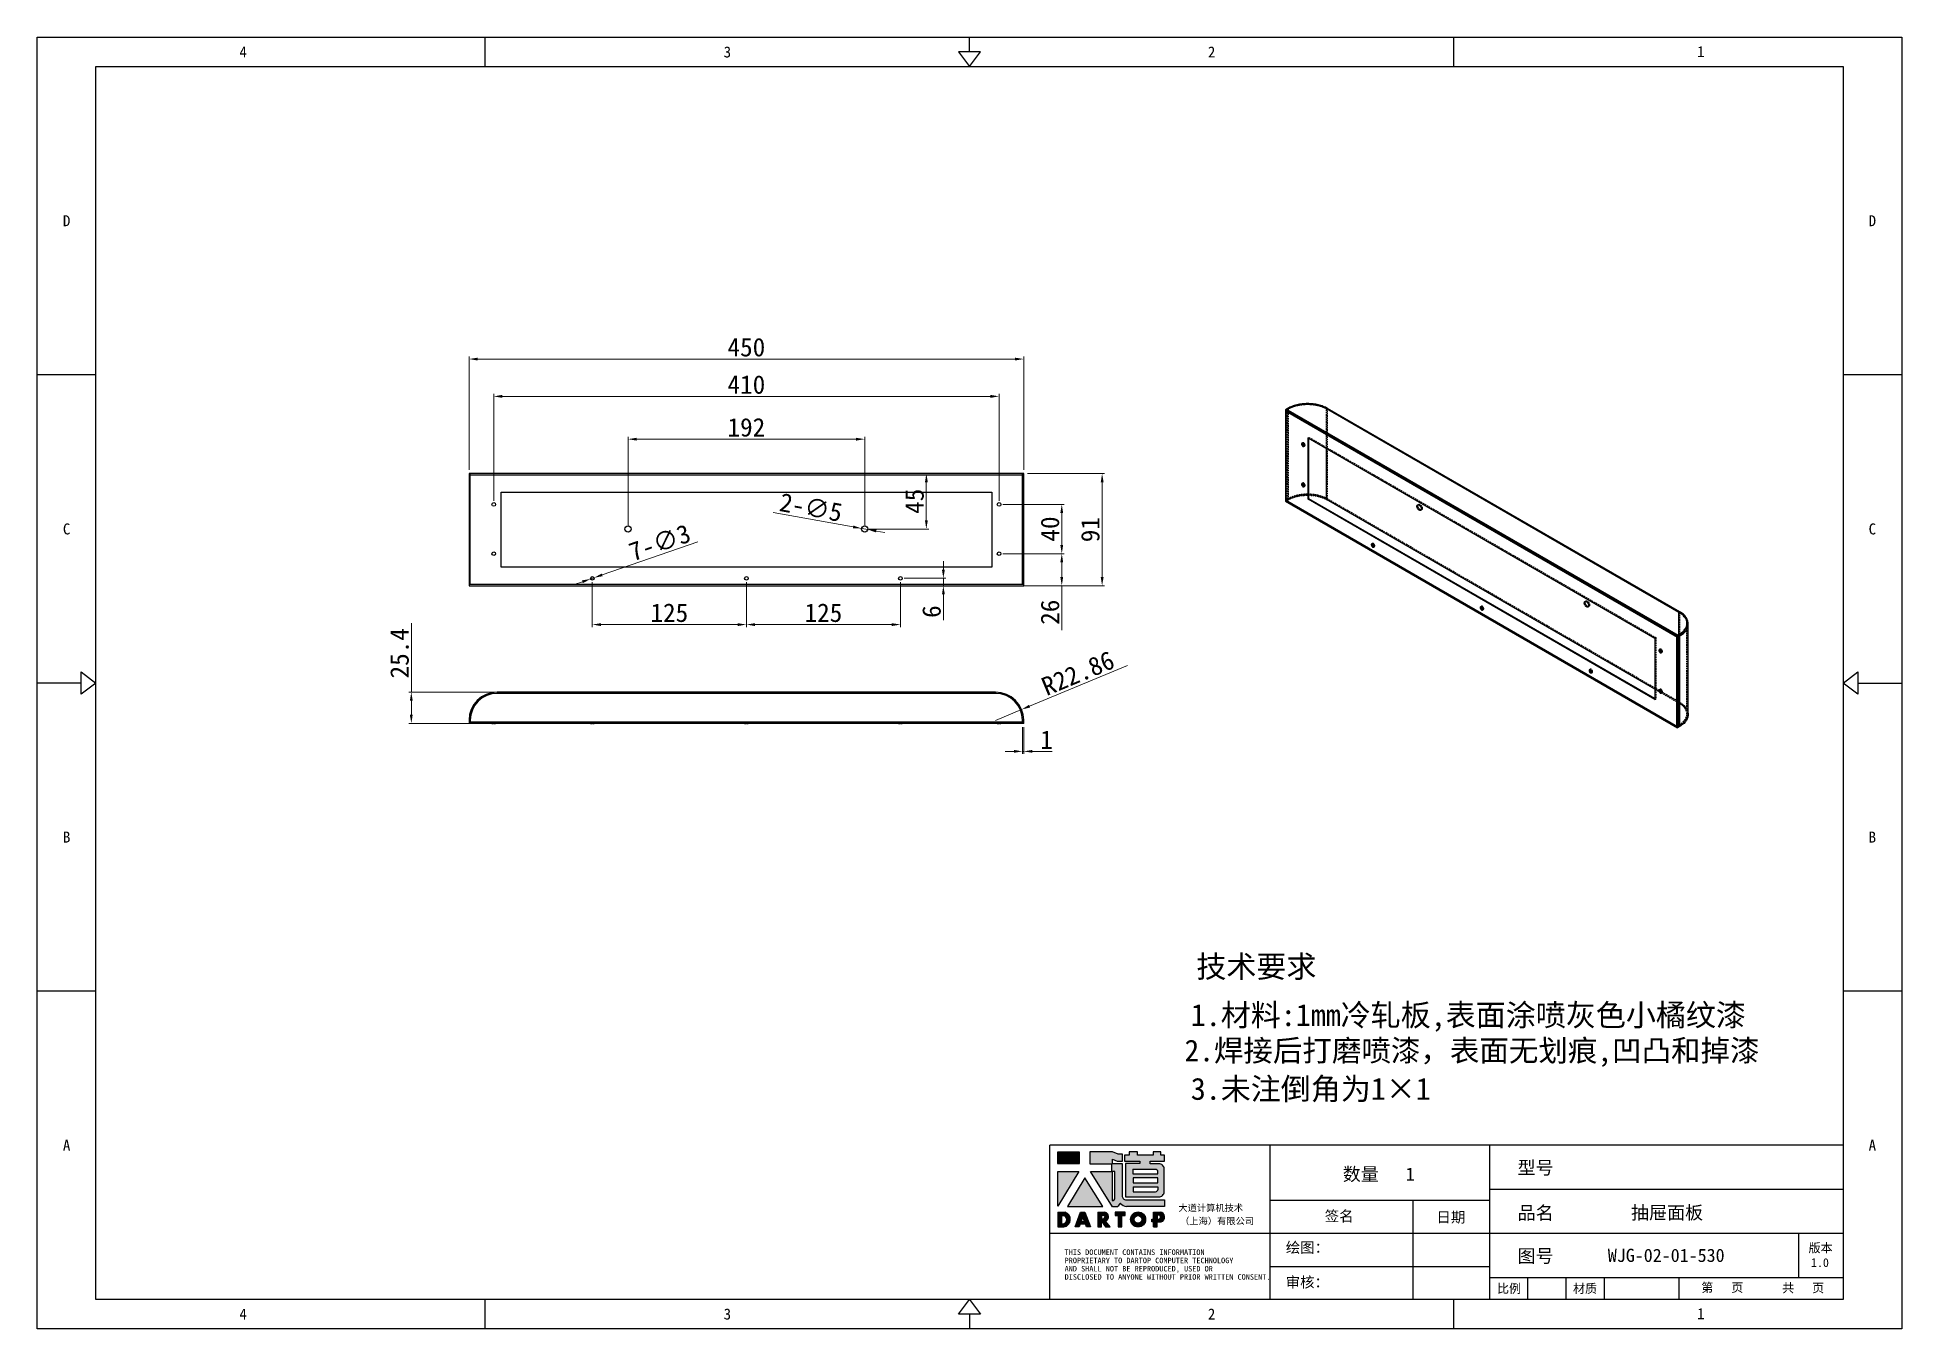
# Model space of a CAD drawing. Header units: millimetres. Extents: x 10653 to 40244, y 19163 to 29561.
# Drawn here: x 28617 to 30129, y 19630 to 20678 of the extents above; entities that cross this region are included whole.
import ezdxf
from ezdxf.enums import TextEntityAlignment as Align

# ---------------------------------------------------------------- set-up
doc = ezdxf.new("R2010")
doc.units = ezdxf.units.MM
doc.header["$PDSIZE"] = -1
doc.linetypes.add('HIDDEN', pattern=[1.905, 1.27, -0.635])
for name, color, linetype in [('02___PRT_ALL_AXES', 7, 'Continuous'), ('4', 7, 'Continuous'), ('DEFAULT_2', 8, 'HIDDEN'), ('print', 30, 'Continuous')]:
    doc.layers.add(name, color=color, linetype=linetype)
doc.layers.add('dim', color=2, linetype='Continuous', lineweight=9)
doc.styles.add('Dartop', font='')
doc.styles.add('hzHT', font='simhei.ttf')
doc.styles.get('Dartop').set_extended_font_data('FangSong_GB2312')
doc.dimstyles.new('3', dxfattribs={"dimtxt": 15, "dimasz": 7, "dimexe": 2, "dimexo": 3, "dimgap": 2, "dimtad": 1, "dimzin": 9, "dimdsep": 46, "dimtxsty": 'Standard', "dimcen": 1, "dimadec": 1, "dimazin": 2, "dimtfac": 0.5, "dimtmove": 0, "dimatfit": 3, "dimfxl": 0, "dimtolj": 1, "dimlwd": 9, "dimlwe": 9, "dimarcsym": 0})

msp = doc.modelspace()

# ---------------------------------------------------------------- texts
at = {"color": 0}
for s, height, style, p in [('4', 8.928, 'Dartop', (28783.542, 20665.79)), ('3', 8.928, 'Dartop', (29176.395, 20665.79)), ('2', 8.928, 'Dartop', (29569.248, 20665.79)), ('1', 8.928, 'Dartop', (29966.171, 20666.073)), ('D', 8.928, 'Dartop', (28640.341, 20528.886)), ('D', 8.928, 'Dartop', (30105.302, 20528.886)), ('C', 8.928, 'Dartop', (28640.341, 20278.889)), ('C', 8.928, 'Dartop', (30105.302, 20278.889)), ('B', 8.928, 'Dartop', (28640.341, 20028.892)), ('B', 8.928, 'Dartop', (30105.302, 20028.892)), ('A', 8.928, 'Dartop', (28640.341, 19778.894)), ('A', 8.928, 'Dartop', (30105.302, 19778.894)), ('数量   1', 10.7142, 'hzHT', (29704.814, 19755.48)), ('型号', 10.7142, 'hzHT', (29832.117, 19760.725)), ('签名', 8.5713, 'hzHT', (29672.728, 19721.44)), ('日期', 8.5713, 'hzHT', (29763.362, 19720.561)), ('品名', 10.7142, 'hzHT', (29832.117, 19724.057)), ('抽屉面板', 10.7142, 'hzHT', (29938.746, 19724.259)), ('图号', 10.7142, 'hzHT', (29832.117, 19689.144)), ('WJG-02-01-530', 10.71417, 'hzHT', (29938.04, 19689.61)), ('版本', 7.1428, 'hzHT', (30063.292, 19695.615)), ('1.0', 7.1428, 'hzHT', (30062.755, 19683.684)), ('比例', 7.1428, 'hzHT', (29810.565, 19662.638)), ('材质', 7.1428, 'hzHT', (29872.185, 19662.638)), ('第   页', 7.1428, 'hzHT', (29983.579, 19663.379)), ('共   页', 7.1428, 'hzHT', (30049.191, 19663.119)), ('4', 8.928, 'Dartop', (28783.542, 19641.991)), ('3', 8.928, 'Dartop', (29176.395, 19641.991)), ('2', 8.928, 'Dartop', (29569.248, 19641.991)), ('1', 8.928, 'Dartop', (29966.171, 19642.274))]:
    msp.add_text(s, height=height, dxfattribs=dict(at, style=style)).set_placement(p, align=Align.MIDDLE_CENTER)
at = {"color": 0, "style": 'hzHT'}
msp.add_text('技术要求', height=17.857, dxfattribs=at).set_placement((29605.578, 19932.809), align=Align.TOP_CENTER)
for s, height, p in [('1.材料:1mm冷轧板,表面涂喷灰色小橘纹漆 ', 17.85695, (29552.361, 19893.467)), ('2.焊接后打磨喷漆，表面无划痕,凹凸和掉漆', 17.54367, (29547.248, 19864.534)), ('3.未注倒角为1×1', 17.857, (29552.361, 19833.617))]:
    msp.add_text(s, height=height, dxfattribs=at).set_placement(p, align=Align.TOP_LEFT)
for s, height, p in [('THIS DOCUMENT CONTAINS INFORMATION', 4.46424, (29449.972, 19689.922)), ('绘图：', 8.5713, (29629.459, 19691.681)), ('AND SHALL NOT BE REPRODUCED, USED OR', 4.46424, (29449.972, 19676.53)), ('PROPRIETARY TO DARTOP COMPUTER TECHNOLOGY', 4.46424, (29449.972, 19683.226)), ('DISCLOSED TO ANYONE WITHOUT PRIOR WRITTEN CONSENT.', 4.46424, (29449.972, 19669.833)), ('审核：', 8.5713, (29629.352, 19663.554))]:
    msp.add_text(s, height=height, dxfattribs=at).set_placement(p)
at = {"layer": '4', "color": 0, "style": 'hzHT'}
for s, p in [('大道计算机技术', (29542.305, 19725.381)), ('（上海）有限公司', (29543.653, 19714.704))]:
    msp.add_text(s, height=5.3571, dxfattribs=at).set_placement(p)

# ---------------------------------------------------------------- blocks, each defined once
blk = doc.blocks.new('dadao')
for p, q in [((48, 19.2), (44.9, 10.4)), ((44.9, 10.4), (51.2, 10.4)), ((51.2, 10.4), (48, 19.2))]:
    blk.add_line(p, q)
for points in [[(41.8, 121.6), (41.8, 143.7), (-0.4, 143.7), (-0.4, 121.6), (41.8, 121.6)], [(104.8, 122), (104.8, 130.3), (114.1, 126.3), (124.2, 126.3), (124.2, 139.6), (115.9, 139.6), (105.1, 143.9), (61.5, 143.9)], [(61.7, 144), (61.7, 121.3), (103.9, 121.3)], [(113.4, 38.7), (105.1, 38.7), (63, 106.5), (103.9, 106.5), (103.9, 120.9), (103.9, 121.3)], [(109.7, 53.6), (109.7, 106.2), (104.3, 106.2), (104.3, 50.4), (106.6, 50.4)], [(144.6, 94.4), (144.6, 84.8), (192, 84.8), (192, 94.1), (144.9, 94.1)], [(120.2, 45), (119.5, 45), (119.5, 44.6)], [(0, 28), (0, 0), (11.8, 0)], [(0.1, 28), (14, 28)], [(7.1, 21.8), (7.1, 6.1), (12, 6.1)], [(7.1, 21.8), (11.4, 21.8)], [(76.8, 28.2), (76.8, 0), (84.1, 0), (84.1, 11.1), (91.6, -0.1), (100.3, -0.1), (91.7, 11.1)], [(76.8, 28.2), (90.6, 28.2)], [(84, 22.7), (84, 15.3), (87.2, 15.3)], [(84, 22.7), (87.3, 22.7)], [(183.7, 0), (183.7, 9.6), (180.6, 9.6), (180.6, 14.9), (183.8, 14.9), (183.8, 28.1), (196.1, 28.1), (196.5, 28.1)], [(183.7, 0), (190.9, 0), (190.9, 9.6), (198.8, 9.6)], [(194.9, 22.3), (190.8, 22.3), (190.8, 15), (194.4, 15)]]:
    blk.add_lwpolyline(points)
blk.add_lwpolyline([(137.1, 144.2), (137.1, 137.9), (128.3, 137.9), (128.3, 126.5), (157.3, 126.5), (157.3, 121.5), (130.3, 121.5), (130.3, 57.5), (194.4, 57.5, 0.414214), (204.4, 67.5), (204.4, 111.3, 0.414214), (194.4, 121.3), (177.5, 121.3), (177.5, 126.3), (204.7, 126.3), (204.7, 137.7), (198.2, 137.7), (198.2, 143.9), (183.3, 143.9), (183.3, 138), (153, 138), (153, 144.2), (137.1, 144.2)], format="xyb", close=True)
for points in [[(104.8, 122), (123.4, 122), (123.4, 60, 0.414214), (131.4, 52), (204.8, 52), (204.8, 39.1), (131.7, 39.1)], [(144.3, 110.8), (144.3, 101.8), (192.3, 101.8), (192.3, 105.5, 0.414214), (187.3, 110.5), (144.3, 110.5)], [(144.6, 77), (144.6, 67.5), (187.6, 67.5, 0.414214), (192.6, 72.5), (192.6, 76.4), (144.6, 76.4)]]:
    blk.add_lwpolyline(points, format="xyb")
for points in [[(-0.3, 106.2), (40.4, 106.2), (-0.3, 39.7), (-0.3, 106.2)], [(51.7, 94.1), (18.4, 39.3), (86.2, 39.3)], [(43.8, 28.2), (51.8, 28.2), (62.6, -0.1), (55, -0.1), (53.2, 5), (42.9, 5), (41.1, 0), (33.6, 0)], [(110, 28.1), (110, 21.9), (116, 21.9), (116, -0.1), (123.2, -0.1), (123.2, 22), (129.2, 22), (129.2, 28.1), (110, 28.1)]]:
    blk.add_lwpolyline(points, close=True)
for radius in [14.5, 7.44]:
    blk.add_circle((154.2, 14.2), radius)
for centre, radius, start, end in [((99.2, 60.7), 12.6, 305.6399, 325.969), ((111.6, 46.7), 8.19, 282.9811, 347.6627), ((136, 61.7), 22.9, 226.7358, 259.3209), ((8.5, 13.9), 8.49, 294.2143, 69.7177), ((9.6, 14.2), 14.4, 278.6604, 72.3203), ((86.4, 19), 3.8, 282.527, 76.7196), ((88.6, 19.4), 8.95, 290.6073, 77.2124), ((193.7, 18.7), 3.8, 280.9891, 72.5513), ((195.7, 18.6), 9.51, 288.8959, 85.2442)]:
    blk.add_arc(centre, radius, start, end)
blk = doc.blocks.new('*D264')
at = {"layer": 'Defpoints', "color": 0, "lineweight": 9, "transparency": 16777216}
for p in [(29287.8, 20351.7), (29095.8, 20278.8), (29287.8, 20278.8)]:
    blk.add_point(p, dxfattribs=at)
at = {"layer": 'dim', "color": 0, "lineweight": 9, "transparency": 16777216}
for p, q in [((29095.8, 20281.8), (29095.8, 20353.7)), ((29102.8, 20351.7), (29280.8, 20351.7)), ((29287.8, 20281.8), (29287.8, 20353.7))]:
    blk.add_line(p, q, dxfattribs=at)
for points in [[(29102.8, 20352.8), (29102.8, 20350.5), (29095.8, 20351.7)], [(29280.8, 20352.8), (29280.8, 20350.5), (29287.8, 20351.7)]]:
    blk.add_solid(points, dxfattribs=at)
at = {"layer": 'dim', "color": 0, "lineweight": 9, "transparency": 16777216, "insert": (29191.8, 20361.2), "char_height": 15, "attachment_point": 5}
blk.add_mtext('\\A1;192', dxfattribs=at)
blk = doc.blocks.new('*D265')
at = {"layer": 'Defpoints', "color": 0, "lineweight": 9, "transparency": 16777216}
for p in [(29396.8, 20386.4), (28986.8, 20298.8), (29396.8, 20298.8)]:
    blk.add_point(p, dxfattribs=at)
at = {"layer": 'dim', "color": 0, "lineweight": 9, "transparency": 16777216}
for p, q in [((28986.8, 20301.8), (28986.8, 20388.4)), ((28993.8, 20386.4), (29389.8, 20386.4)), ((29396.8, 20301.8), (29396.8, 20388.4))]:
    blk.add_line(p, q, dxfattribs=at)
for points in [[(28993.8, 20387.6), (28993.8, 20385.2), (28986.8, 20386.4)], [(29389.8, 20387.6), (29389.8, 20385.2), (29396.8, 20386.4)]]:
    blk.add_solid(points, dxfattribs=at)
at = {"layer": 'dim', "color": 0, "lineweight": 9, "transparency": 16777216, "insert": (29191.8, 20395.9), "char_height": 15, "attachment_point": 5}
blk.add_mtext('\\A1;410', dxfattribs=at)
blk = doc.blocks.new('*D266')
at = {"layer": 'Defpoints', "color": 0, "lineweight": 9, "transparency": 16777216}
for p in [(29416.8, 20416.7), (28966.8, 20323.8), (29416.8, 20323.8)]:
    blk.add_point(p, dxfattribs=at)
at = {"layer": 'dim', "color": 0, "lineweight": 9, "transparency": 16777216}
for p, q in [((28966.8, 20326.8), (28966.8, 20418.7)), ((28973.8, 20416.7), (29409.8, 20416.7)), ((29416.8, 20326.8), (29416.8, 20418.7))]:
    blk.add_line(p, q, dxfattribs=at)
for points in [[(28973.8, 20417.8), (28973.8, 20415.5), (28966.8, 20416.7)], [(29409.8, 20417.8), (29409.8, 20415.5), (29416.8, 20416.7)]]:
    blk.add_solid(points, dxfattribs=at)
at = {"layer": 'dim', "color": 0, "lineweight": 9, "transparency": 16777216, "insert": (29191.8, 20426.2), "char_height": 15, "attachment_point": 5}
blk.add_mtext('\\A1;450', dxfattribs=at)
blk = doc.blocks.new('*D267')
at = {"layer": 'Defpoints', "color": 0, "lineweight": 9, "transparency": 16777216}
for p in [(29287.8, 20323.8), (29337.8, 20323.8), (29287.8, 20278.8)]:
    blk.add_point(p, dxfattribs=at)
at = {"layer": 'dim', "color": 0, "lineweight": 9, "transparency": 16777216}
for p, q in [((29290.8, 20323.8), (29339.8, 20323.8)), ((29337.8, 20285.8), (29337.8, 20316.8)), ((29290.8, 20278.8), (29339.8, 20278.8))]:
    blk.add_line(p, q, dxfattribs=at)
for points in [[(29336.7, 20316.8), (29339, 20316.8), (29337.8, 20323.8)], [(29336.7, 20285.8), (29339, 20285.8), (29337.8, 20278.8)]]:
    blk.add_solid(points, dxfattribs=at)
at = {"layer": 'dim', "color": 0, "lineweight": 9, "transparency": 16777216, "insert": (29328.3, 20301.3), "char_height": 15, "attachment_point": 5, "rotation": 90}
blk.add_mtext('\\A1;45', dxfattribs=at)
blk = doc.blocks.new('*D268')
at = {"layer": 'Defpoints', "color": 0, "lineweight": 9, "transparency": 16777216}
for p in [(29396.8, 20298.8), (29396.8, 20258.8), (29447.7, 20258.8)]:
    blk.add_point(p, dxfattribs=at)
at = {"layer": 'dim', "color": 0, "lineweight": 9, "transparency": 16777216}
for p, q in [((29399.8, 20298.8), (29449.7, 20298.8)), ((29447.7, 20291.8), (29447.7, 20265.8)), ((29399.8, 20258.8), (29449.7, 20258.8))]:
    blk.add_line(p, q, dxfattribs=at)
for points in [[(29446.5, 20291.8), (29448.8, 20291.8), (29447.7, 20298.8)], [(29446.5, 20265.8), (29448.8, 20265.8), (29447.7, 20258.8)]]:
    blk.add_solid(points, dxfattribs=at)
at = {"layer": 'dim', "color": 0, "lineweight": 9, "transparency": 16777216, "insert": (29438.2, 20278.8), "char_height": 15, "attachment_point": 5, "rotation": 90}
blk.add_mtext('\\A1;40', dxfattribs=at)
blk = doc.blocks.new('*D269')
at = {"layer": 'Defpoints', "color": 0, "lineweight": 9, "transparency": 16777216}
for p in [(29396.8, 20258.8), (29396.8, 20232.8), (29447.7, 20232.8)]:
    blk.add_point(p, dxfattribs=at)
at = {"layer": 'dim', "color": 0, "lineweight": 9, "transparency": 16777216}
for p, q in [((29399.8, 20258.8), (29449.7, 20258.8)), ((29447.7, 20251.8), (29447.7, 20239.8)), ((29399.8, 20232.8), (29449.7, 20232.8)), ((29447.7, 20232.8), (29447.7, 20196.8))]:
    blk.add_line(p, q, dxfattribs=at)
for points in [[(29446.5, 20251.8), (29448.8, 20251.8), (29447.7, 20258.8)], [(29446.5, 20239.8), (29448.8, 20239.8), (29447.7, 20232.8)]]:
    blk.add_solid(points, dxfattribs=at)
at = {"layer": 'dim', "color": 0, "lineweight": 9, "transparency": 16777216, "insert": (29438.2, 20211.3), "char_height": 15, "attachment_point": 5, "rotation": 90}
blk.add_mtext('\\A1;26', dxfattribs=at)
blk = doc.blocks.new('*D270')
at = {"layer": 'Defpoints', "color": 0, "lineweight": 9, "transparency": 16777216}
for p in [(29416.8, 20323.8), (29416.8, 20232.8), (29480.4, 20232.8)]:
    blk.add_point(p, dxfattribs=at)
at = {"layer": 'dim', "color": 0, "lineweight": 9, "transparency": 16777216}
for p, q in [((29419.8, 20323.8), (29482.4, 20323.8)), ((29480.4, 20316.8), (29480.4, 20239.8)), ((29419.8, 20232.8), (29482.4, 20232.8))]:
    blk.add_line(p, q, dxfattribs=at)
for points in [[(29479.3, 20316.8), (29481.6, 20316.8), (29480.4, 20323.8)], [(29479.3, 20239.8), (29481.6, 20239.8), (29480.4, 20232.8)]]:
    blk.add_solid(points, dxfattribs=at)
at = {"layer": 'dim', "color": 0, "lineweight": 9, "transparency": 16777216, "insert": (29470.9, 20278.3), "char_height": 15, "attachment_point": 5, "rotation": 90}
blk.add_mtext('\\A1;91', dxfattribs=at)
blk = doc.blocks.new('*D271')
at = {"layer": 'Defpoints', "color": 0, "lineweight": 9, "transparency": 16777216}
for p in [(29316.8, 20238.8), (29316.8, 20232.8), (29351.6, 20232.8)]:
    blk.add_point(p, dxfattribs=at)
at = {"layer": 'dim', "color": 0, "lineweight": 9, "transparency": 16777216}
for p, q in [((29319.8, 20238.8), (29353.6, 20238.8)), ((29351.6, 20245.8), (29351.6, 20252.8)), ((29351.6, 20238.8), (29351.6, 20232.8)), ((29319.8, 20232.8), (29353.6, 20232.8)), ((29351.6, 20225.8), (29351.6, 20204.8))]:
    blk.add_line(p, q, dxfattribs=at)
for points in [[(29350.5, 20245.8), (29352.8, 20245.8), (29351.6, 20238.8)], [(29350.5, 20225.8), (29352.8, 20225.8), (29351.6, 20232.8)]]:
    blk.add_solid(points, dxfattribs=at)
at = {"layer": 'dim', "color": 0, "lineweight": 9, "transparency": 16777216, "insert": (29342.1, 20211.8), "char_height": 15, "attachment_point": 5, "rotation": 90}
blk.add_mtext('\\A1;6', dxfattribs=at)
blk = doc.blocks.new('*D272')
at = {"layer": 'Defpoints', "color": 0, "lineweight": 9, "transparency": 16777216}
for p in [(29191.8, 20238.8), (29316.8, 20238.8), (29191.8, 20201.3)]:
    blk.add_point(p, dxfattribs=at)
at = {"layer": 'dim', "color": 0, "lineweight": 9, "transparency": 16777216}
for p, q in [((29191.8, 20235.8), (29191.8, 20199.3)), ((29316.8, 20235.8), (29316.8, 20199.3)), ((29309.8, 20201.3), (29198.8, 20201.3))]:
    blk.add_line(p, q, dxfattribs=at)
for points in [[(29198.8, 20202.4), (29198.8, 20200.1), (29191.8, 20201.3)], [(29309.8, 20202.4), (29309.8, 20200.1), (29316.8, 20201.3)]]:
    blk.add_solid(points, dxfattribs=at)
at = {"layer": 'dim', "color": 0, "lineweight": 9, "transparency": 16777216, "insert": (29254.3, 20210.8), "char_height": 15, "attachment_point": 5}
blk.add_mtext('\\A1;125', dxfattribs=at)
blk = doc.blocks.new('*D273')
at = {"layer": 'Defpoints', "color": 0, "lineweight": 9, "transparency": 16777216}
for p in [(29066.8, 20238.8), (29191.8, 20238.8), (29066.8, 20201.3)]:
    blk.add_point(p, dxfattribs=at)
at = {"layer": 'dim', "color": 0, "lineweight": 9, "transparency": 16777216}
for p, q in [((29066.8, 20235.8), (29066.8, 20199.3)), ((29191.8, 20235.8), (29191.8, 20199.3)), ((29184.8, 20201.3), (29073.8, 20201.3))]:
    blk.add_line(p, q, dxfattribs=at)
for points in [[(29073.8, 20202.4), (29073.8, 20200.1), (29066.8, 20201.3)], [(29184.8, 20202.4), (29184.8, 20200.1), (29191.8, 20201.3)]]:
    blk.add_solid(points, dxfattribs=at)
at = {"layer": 'dim', "color": 0, "lineweight": 9, "transparency": 16777216, "insert": (29129.3, 20210.8), "char_height": 15, "attachment_point": 5}
blk.add_mtext('\\A1;125', dxfattribs=at)
blk = doc.blocks.new('*D274')
at = {"layer": 'Defpoints', "color": 0, "lineweight": 9, "transparency": 16777216}
for p in [(29285.4, 20279.2), (29290.3, 20278.4)]:
    blk.add_point(p, dxfattribs=at)
at = {"layer": 'dim', "color": 0, "lineweight": 9, "transparency": 16777216}
for p, q in [((29213.5, 20292.2), (29278.5, 20280.5)), ((29290.3, 20278.4), (29285.4, 20279.2)), ((29297.2, 20277.1), (29304.1, 20275.9))]:
    blk.add_line(p, q, dxfattribs=at)
for points in [[(29278.7, 20281.6), (29278.3, 20279.3), (29285.4, 20279.2)], [(29297.4, 20278.3), (29297, 20276), (29290.3, 20278.4)]]:
    blk.add_solid(points, dxfattribs=at)
at = {"layer": 'dim', "color": 0, "lineweight": 9, "transparency": 16777216, "insert": (29244.2, 20296.3), "char_height": 15, "attachment_point": 5, "rotation": 349.7772}
blk.add_mtext('\\A1;2-∅5', dxfattribs=at)
blk = doc.blocks.new('*D275')
at = {"layer": 'Defpoints', "color": 0, "lineweight": 9, "transparency": 16777216}
for p in [(29068.2, 20239.3), (29065.4, 20238.3)]:
    blk.add_point(p, dxfattribs=at)
at = {"layer": 'dim', "color": 0, "lineweight": 9, "transparency": 16777216}
for p, q in [((29152.5, 20268.4), (29074.9, 20241.6)), ((29065.4, 20238.3), (29068.2, 20239.3)), ((29058.8, 20236), (29052.2, 20233.7))]:
    blk.add_line(p, q, dxfattribs=at)
for points in [[(29074.5, 20242.7), (29075.2, 20240.5), (29068.2, 20239.3)], [(29058.4, 20237.1), (29059.2, 20234.9), (29065.4, 20238.3)]]:
    blk.add_solid(points, dxfattribs=at)
at = {"layer": 'dim', "color": 0, "lineweight": 9, "transparency": 16777216, "insert": (29121.5, 20267.8), "char_height": 15, "attachment_point": 5, "rotation": 19.0796}
blk.add_mtext('\\A1;7-∅3', dxfattribs=at)
blk = doc.blocks.new('*D276')
at = {"layer": 'Defpoints', "color": 0, "lineweight": 9, "transparency": 16777216}
for p in [(28992.7, 20146.5), (28920, 20121.1), (28992.7, 20121.1)]:
    blk.add_point(p, dxfattribs=at)
at = {"layer": 'dim', "color": 0, "lineweight": 9, "transparency": 16777216}
for p, q in [((28920, 20146.5), (28920, 20202.5)), ((28989.7, 20146.5), (28918, 20146.5)), ((28920, 20128.1), (28920, 20139.5)), ((28989.7, 20121.1), (28918, 20121.1))]:
    blk.add_line(p, q, dxfattribs=at)
for points in [[(28918.8, 20139.5), (28921.1, 20139.5), (28920, 20146.5)], [(28918.8, 20128.1), (28921.1, 20128.1), (28920, 20121.1)]]:
    blk.add_solid(points, dxfattribs=at)
at = {"layer": 'dim', "color": 0, "lineweight": 9, "transparency": 16777216, "insert": (28910.5, 20178), "char_height": 15, "attachment_point": 5, "rotation": 90}
blk.add_mtext('\\A1;25.4', dxfattribs=at)
blk = doc.blocks.new('*D277')
at = {"layer": 'Defpoints', "color": 0, "lineweight": 9, "transparency": 16777216}
for p in [(29394, 20123.6), (29415.1, 20132.4)]:
    blk.add_point(p, dxfattribs=at)
at = {"layer": 'dim', "color": 0, "lineweight": 9, "transparency": 16777216}
for p, q in [((29500.9, 20168.2), (29421.5, 20135.1)), ((29394, 20123.6), (29415.1, 20132.4))]:
    blk.add_line(p, q, dxfattribs=at)
blk.add_solid([(29421.1, 20136.2), (29422, 20134), (29415.1, 20132.4)], dxfattribs=at)
at = {"layer": 'dim', "color": 0, "lineweight": 9, "transparency": 16777216, "insert": (29460.8, 20161.8), "char_height": 15, "attachment_point": 5, "rotation": 22.6196}
blk.add_mtext('\\A1;R22.86', dxfattribs=at)
blk = doc.blocks.new('*D278')
at = {"layer": 'Defpoints', "color": 0, "lineweight": 9, "transparency": 16777216}
for p in [(29415.8, 20121.1), (29416.8, 20121.1), (29416.8, 20098.4)]:
    blk.add_point(p, dxfattribs=at)
at = {"layer": 'dim', "color": 0, "lineweight": 9, "transparency": 16777216}
for p, q in [((29415.8, 20118.1), (29415.8, 20096.4)), ((29416.8, 20118.1), (29416.8, 20096.4)), ((29408.8, 20098.4), (29401.8, 20098.4)), ((29415.8, 20098.4), (29416.8, 20098.4)), ((29423.8, 20098.4), (29439.8, 20098.4))]:
    blk.add_line(p, q, dxfattribs=at)
for points in [[(29408.8, 20099.6), (29408.8, 20097.3), (29415.8, 20098.4)], [(29423.8, 20099.6), (29423.8, 20097.3), (29416.8, 20098.4)]]:
    blk.add_solid(points, dxfattribs=at)
at = {"layer": 'dim', "color": 0, "lineweight": 9, "transparency": 16777216, "insert": (29435.3, 20107.9), "char_height": 15, "attachment_point": 5}
blk.add_mtext('\\A1;1', dxfattribs=at)

# ---------------------------------------------------------------- dimensions: what is measured, and where the dimension line sits
at = {"layer": 'dim', "lineweight": 9}
for base, p1, p2, picture, middle in [((29416.82, 20416.659), (28966.82, 20323.796), (29416.82, 20323.796), '*D266', (29191.82, 20426.159)), ((29396.82, 20386.393), (28986.82, 20298.796), (29396.82, 20298.796), '*D265', (29191.82, 20395.893)), ((29287.82, 20351.669), (29095.82, 20278.796), (29287.82, 20278.796), '*D264', (29191.82, 20361.169)), ((29066.82, 20201.276), (29191.82, 20238.796), (29066.82, 20238.796), '*D273', (29129.32, 20210.776)), ((29191.82, 20201.276), (29316.82, 20238.796), (29191.82, 20238.796), '*D272', (29254.32, 20210.776)), ((29416.82, 20098.444), (29415.82, 20121.086), (29416.82, 20121.086), '*D278', (29435.32, 20107.944))]:
    dim = msp.add_linear_dim(base=base, p1=p1, p2=p2, dimstyle='3', dxfattribs=at)
    dim.commit()
    dim.dimension.update_dxf_attribs({"geometry": picture, "text_midpoint": middle})
for base, p1, p2, picture, middle in [((29337.823, 20323.796), (29287.82, 20278.796), (29287.82, 20323.796), '*D267', (29328.323, 20301.296)), ((29480.424, 20232.796), (29416.82, 20323.796), (29416.82, 20232.796), '*D270', (29470.924, 20278.296)), ((29447.664, 20258.796), (29396.82, 20298.796), (29396.82, 20258.796), '*D268', (29438.164, 20278.796)), ((29351.621, 20232.796), (29316.82, 20238.796), (29316.82, 20232.796), '*D271', (29342.121, 20211.796))]:
    dim = msp.add_linear_dim(base=base, p1=p1, p2=p2, angle=90, dimstyle='3', dxfattribs=at)
    dim.commit()
    dim.dimension.update_dxf_attribs({"geometry": picture, "text_midpoint": middle})
dim = msp.add_diameter_dim_2p(p1=(29290.28, 20278.352), p2=(29285.36, 20279.24), text='2-<>', dimstyle='3', dxfattribs=at)
dim.commit()
dim.dimension.update_dxf_attribs({"geometry": '*D274', "text_midpoint": (29244.236, 20296.309)})
dim = msp.add_diameter_dim_2p(p1=(29065.402, 20238.306), p2=(29068.238, 20239.286), text='7-<>', dimstyle='3', dxfattribs=at)
dim.commit()
dim.dimension.update_dxf_attribs({"geometry": '*D275', "text_midpoint": (29124.613, 20258.785), "dimtype": 163})
for base, p1, p2, picture, middle in [((29447.664, 20232.796), (29396.82, 20258.796), (29396.82, 20232.796), '*D269', (29447.664, 20211.296)), ((28919.974, 20121.086), (28992.743, 20146.486), (28992.743, 20121.086), '*D276', (28919.974, 20177.986))]:
    dim = msp.add_linear_dim(base=base, p1=p1, p2=p2, angle=90, dimstyle='3', dxfattribs=at)
    dim.commit()
    dim.dimension.update_dxf_attribs({"geometry": picture, "text_midpoint": middle, "dimtype": 160})
dim = msp.add_radius_dim(center=(29393.96, 20123.626), mpoint=(29415.062, 20132.418), dimstyle='3', dxfattribs=at)
dim.commit()
dim.dimension.update_dxf_attribs({"geometry": '*D277', "text_midpoint": (29460.792, 20161.764)})

# ---------------------------------------------------------------- hatches: boundary and pattern name
for points in [[(29462.127, 19773.365), (29444.319, 19773.365), (29444.319, 19764.06), (29462.127, 19764.06)], [(29461.554, 19757.55), (29444.366, 19757.55), (29444.366, 19729.487)], [(29466.319, 19752.458), (29452.268, 19729.3), (29480.878, 19729.3)], [(29499.045, 19724.562), (29490.914, 19724.562), (29490.914, 19721.982), (29493.451, 19721.982), (29493.451, 19712.687), (29496.488, 19712.687), (29496.488, 19721.989), (29499.045, 19721.989)]]:
    msp.add_hatch(color=0).paths.add_polyline_path(points)
h = msp.add_hatch(color=0)
h.paths.add_polyline_path([(29488.741, 19767.71), (29492.672, 19766.012), (29496.921, 19766.012), (29496.921, 19771.636), (29493.416, 19771.636), (29488.848, 19773.44), (29470.542, 19773.44), (29470.542, 19763.929), (29488.353, 19763.929), (29488.353, 19763.736), (29488.353, 19757.657), (29471.082, 19757.657), (29488.846, 19729.068), (29492.364, 19729.068, 0.27937482), (29494.932, 19731.565), (29494.932, 19731.697), (29495.242, 19731.697, 0.14314537), (29500.085, 19729.232), (29530.954, 19729.232), (29530.954, 19734.654), (29499.954, 19734.654, -0.41421356), (29496.577, 19738.031), (29496.577, 19764.229), (29488.741, 19764.229)])
h.paths.add_polyline_path([(29488.533, 19757.535), (29490.796, 19757.535), (29490.796, 19735.346, -0.08893574), (29489.484, 19733.997), (29488.525, 19733.997)], flags=16)
h = msp.add_hatch(color=0)
h.paths.add_polyline_path([(29530.901, 19770.849), (29528.155, 19770.849), (29528.155, 19773.462), (29521.877, 19773.462), (29521.877, 19770.98), (29509.06, 19770.98), (29509.06, 19773.592), (29502.347, 19773.592), (29502.347, 19770.931), (29498.638, 19770.931), (29498.638, 19766.115), (29510.878, 19766.115), (29510.878, 19763.984), (29499.473, 19763.984), (29499.473, 19737.012), (29526.549, 19737.012, 0.41421356), (29530.77, 19741.233), (29530.77, 19759.704, 0.41421356), (29526.549, 19763.925), (29519.392, 19763.925), (29519.392, 19766.015), (29530.901, 19766.015)])
h.paths.add_polyline_path([(29523.559, 19759.352, -0.41421356), (29525.67, 19757.242), (29525.67, 19755.694), (29505.398, 19755.694), (29505.398, 19759.352)], flags=16)
h.paths.add_polyline_path([(29525.539, 19752.428), (29525.539, 19748.509), (29505.529, 19748.509), (29505.529, 19752.428)], flags=16)
h.paths.add_polyline_path([(29525.8, 19744.982), (29525.8, 19743.303, -0.41421356), (29523.69, 19741.193), (29505.529, 19741.193), (29505.529, 19744.982)], flags=16)
h = msp.add_hatch(color=0)
h.paths.add_polyline_path([(29450.389, 19724.52), (29444.493, 19724.52), (29444.493, 19712.722), (29449.459, 19712.722, 0.79301591)])
h.paths.add_polyline_path([(29449.546, 19715.306), (29447.484, 19715.306), (29447.484, 19721.936), (29449.319, 19721.936, -0.67136089)], flags=16)
h = msp.add_hatch(color=0)
h.paths.add_polyline_path([(29466.363, 19724.617), (29462.998, 19724.617), (29458.67, 19712.709), (29461.858, 19712.709), (29462.608, 19714.82), (29466.926, 19714.82), (29467.693, 19712.684), (29470.906, 19712.684)])
h.paths.add_polyline_path([(29466.101, 19717.094), (29463.426, 19717.094), (29464.739, 19720.836)], flags=16)
h = msp.add_hatch(color=0)
h.paths.add_polyline_path([(29482.72, 19724.608), (29476.921, 19724.608), (29476.921, 19712.703), (29479.985, 19712.703), (29479.985, 19717.423), (29483.135, 19712.66), (29486.839, 19712.66), (29483.213, 19717.393, 0.74405494)])
h.paths.add_polyline_path([(29479.957, 19719.185), (29479.957, 19722.311), (29481.327, 19722.311, -0.79680897), (29481.307, 19719.185)], flags=16)
h = msp.add_hatch(color=0)
h.paths.add_polyline_path([(29503.465, 19718.698, 1), (29515.69, 19718.698, 1)])
h.paths.add_polyline_path([(29512.718, 19718.698, -1), (29506.437, 19718.698, -1)], flags=16)
h = msp.add_hatch(color=0)
h.paths.add_polyline_path([(29527.416, 19724.58), (29527.24, 19724.58), (29522.07, 19724.58), (29522.07, 19719.024), (29520.698, 19719.024), (29520.698, 19716.769), (29522.048, 19716.769), (29522.048, 19712.724), (29525.066, 19712.724), (29525.066, 19716.784), (29528.382, 19716.784, 0.81230381)])
h.paths.add_polyline_path([(29525.021, 19719.039), (29525.021, 19722.147), (29526.739, 19722.147, -0.77821343), (29526.563, 19719.039)], flags=16)

# ---------------------------------------------------------------- linework, layer by layer
at = {"color": 0}
for p, q in [((28979.969, 20653.885), (28979.969, 20677.694)), ((29372.822, 20665.79), (29372.822, 20677.694)), ((29765.675, 20653.885), (29765.675, 20677.694)), ((28664.15, 19653.896), (28664.15, 20653.885)), ((28664.15, 20653.885), (30081.493, 20653.885)), ((30081.493, 20653.885), (30081.493, 19653.896)), ((28664.15, 20403.888), (28616.532, 20403.888)), ((30129.111, 20403.888), (30081.493, 20403.888)), ((28652.246, 20153.89), (28616.532, 20153.89)), ((30093.397, 20153.89), (30129.111, 20153.89)), ((28664.15, 19903.893), (28616.532, 19903.893)), ((30129.111, 19903.893), (30081.493, 19903.893)), ((30081.493, 19778.894), (29437.92, 19778.894)), ((29437.92, 19653.896), (29437.92, 19778.894)), ((29616.49, 19778.894), (29616.49, 19653.896)), ((29795.059, 19653.896), (29795.059, 19778.894)), ((29795.059, 19743.18), (30081.493, 19743.18)), ((29616.49, 19734.252), (29795.059, 19734.252)), ((29732.56, 19734.252), (29732.56, 19653.896)), ((29437.92, 19707.466), (29616.49, 19707.466)), ((29616.49, 19707.466), (30081.493, 19707.466)), ((30045.779, 19671.753), (30045.779, 19707.466)), ((29616.49, 19680.681), (29795.059, 19680.681)), ((29795.059, 19671.753), (30081.493, 19671.753)), ((29825.924, 19653.896), (29825.924, 19671.753)), ((29856.79, 19653.896), (29856.79, 19671.753)), ((29887.908, 19653.896), (29887.908, 19671.753)), ((29948.549, 19653.896), (29948.549, 19671.753)), ((30081.493, 19653.896), (28664.15, 19653.896)), ((28979.969, 19630.086), (28979.969, 19653.896)), ((29765.675, 19630.086), (29765.675, 19653.896)), ((29372.822, 19641.991), (29372.822, 19630.086))]:
    msp.add_line(p, q, dxfattribs=at)
at = {"color": 3, "linetype": 'Continuous'}
for p, q in [((29630.924, 20376.655), (29629.128, 20375.618)), ((29629.128, 20375.618), (29629.128, 20301.316)), ((29947.327, 20191.91), (29629.128, 20375.618)), ((29949.123, 20211.611), (29663.253, 20376.655)), ((29647.513, 20302.95), (29647.513, 20352.756)), ((29647.513, 20352.756), (29928.943, 20190.276)), ((28966.82, 20323.796), (28966.82, 20232.796)), ((29416.82, 20323.796), (28966.82, 20323.796)), ((29416.82, 20232.796), (29416.82, 20323.796)), ((28992.82, 20247.796), (28992.82, 20308.796)), ((28992.82, 20308.796), (29390.82, 20308.796)), ((29390.82, 20308.796), (29390.82, 20247.796)), ((29947.327, 20118.424), (29629.128, 20302.133)), ((29629.128, 20301.316), (29947.327, 20117.608)), ((29928.943, 20140.47), (29647.513, 20302.95)), ((29390.82, 20247.796), (28992.82, 20247.796)), ((29416.82, 20233.796), (28966.82, 20233.796)), ((28966.82, 20232.796), (29416.82, 20232.796)), ((29947.327, 20191.91), (29949.124, 20192.947)), ((29949.124, 20119.461), (29949.124, 20192.947)), ((29955.776, 20201.472), (29955.777, 20201.482)), ((29955.819, 20128.794), (29955.819, 20202.279)), ((29928.943, 20190.276), (29928.943, 20140.47)), ((29947.327, 20117.608), (29947.327, 20191.91)), ((29393.96, 20146.486), (28989.68, 20146.486)), ((28966.82, 20123.626), (28966.82, 20121.086)), ((29416.82, 20121.086), (28966.82, 20121.086)), ((29416.82, 20121.086), (29416.82, 20123.626)), ((29949.124, 20119.461), (29947.327, 20118.424)), ((29955.777, 20127.997), (29955.776, 20127.986))]:
    msp.add_line(p, q, dxfattribs=at)
at = {"color": 7, "linetype": 'Continuous'}
for p, q in [((29629.128, 20374.802), (29947.327, 20191.093)), ((29948.035, 20192.318), (29629.835, 20376.026)), ((29630.542, 20375.618), (29629.835, 20375.21)), ((29629.835, 20301.725), (29629.835, 20375.21)), ((29630.924, 20376.655), (29631.631, 20376.247)), ((29948.416, 20211.203), (29662.546, 20376.247)), ((29648.22, 20303.358), (29648.22, 20352.348)), ((29662.546, 20302.762), (29662.546, 20344.077)), ((28966.82, 20322.796), (29416.82, 20322.796)), ((28967.82, 20233.796), (28967.82, 20323.796)), ((29415.82, 20233.796), (29415.82, 20323.796)), ((29631.631, 20302.761), (29629.835, 20301.725)), ((29647.513, 20302.95), (29648.22, 20303.358)), ((29928.943, 20141.286), (29648.22, 20303.358)), ((29928.943, 20148.961), (29662.546, 20302.762)), ((29949.123, 20211.611), (29948.416, 20211.203)), ((29948.416, 20193.355), (29948.416, 20211.203)), ((29946.62, 20192.318), (29948.416, 20193.355)), ((29949.124, 20192.947), (29948.416, 20193.355)), ((29946.62, 20118.833), (29946.62, 20192.318)), ((29947.327, 20191.093), (29949.124, 20192.13)), ((29948.035, 20118.016), (29948.035, 20192.318)), ((28989.68, 20146.486), (28989.68, 20145.486)), ((29393.96, 20145.486), (28989.68, 20145.486)), ((29393.96, 20146.486), (29393.96, 20145.486)), ((28966.82, 20123.626), (28967.82, 20123.626)), ((29416.82, 20122.086), (28966.82, 20122.086)), ((28967.82, 20123.626), (28967.82, 20121.086)), ((29416.82, 20123.626), (29415.82, 20123.626)), ((29415.82, 20121.086), (29415.82, 20123.626)), ((29949.124, 20118.645), (29947.327, 20117.608)), ((29949.124, 20119.461), (29949.124, 20118.645)), ((29955.819, 20128.794), (29955.819, 20127.977))]:
    msp.add_line(p, q, dxfattribs=at)
at = {"color": 0}
for points in [[(29372.822, 20653.885), (29381.75, 20665.79), (29363.893, 20665.79), (29372.822, 20653.885)], [(28664.15, 20153.89), (28652.246, 20144.962), (28652.246, 20162.819), (28664.15, 20153.89)], [(30081.493, 20153.89), (30093.397, 20162.819), (30093.397, 20144.962), (30081.493, 20153.89)], [(29372.822, 19653.896), (29381.75, 19641.991), (29363.893, 19641.991), (29372.822, 19653.896)]]:
    msp.add_lwpolyline(points, close=True, dxfattribs=at)
at = {"color": 3, "linetype": 'Continuous'}
for centre, radius, start, end in [((29948.166, 20202.28), 7.653, 354.016812, 359.993443), ((28989.68, 20123.626), 22.86, 90, 180), ((29393.96, 20123.626), 22.86, 0, 90), ((29948.166, 20128.795), 7.653, 354.016812, 359.993443)]:
    msp.add_arc(centre, radius, start, end, dxfattribs=at)
at = {"color": 7, "linetype": 'Continuous'}
for centre, start, end in [((28989.68, 20123.626), 90, 180), ((29393.96, 20123.626), 0, 90)]:
    msp.add_arc(centre, 21.86, start, end, dxfattribs=at)
at = {"color": 3, "linetype": 'Continuous'}
for points, knots in [([(29663.253, 20376.655), (29662.146, 20377.294), (29659.727, 20378.421), (29655.786, 20379.618), (29651.52, 20380.356), (29647.089, 20380.604), (29642.657, 20380.355), (29638.391, 20379.618), (29634.45, 20378.421), (29632.031, 20377.294), (29630.924, 20376.655)], [0, 0, 0, 0, 0.11415582, 0.23732605, 0.36697594, 0.50000052, 0.63302503, 0.7626747, 0.8858446, 1, 1, 1, 1]), ([(29955.819, 20202.279), (29955.819, 20203.15), (29955.498, 20204.965), (29954.121, 20207.493), (29951.947, 20209.779), (29950.127, 20211.032), (29949.123, 20211.611)], [0, 0, 0, 0, 0.2177708, 0.45094917, 0.7101957, 1, 1, 1, 1]), ([(29949.124, 20192.947), (29950.053, 20193.483), (29951.751, 20194.638), (29953.828, 20196.716), (29955.237, 20199.004), (29955.69, 20200.663), (29955.776, 20201.472)], [0, 0, 0, 0, 0.28758516, 0.54719307, 0.78201306, 1, 1, 1, 1]), ([(29949.124, 20119.461), (29950.053, 20119.998), (29951.751, 20121.152), (29953.828, 20123.231), (29955.237, 20125.518), (29955.69, 20127.178), (29955.776, 20127.986)], [0, 0, 0, 0, 0.28758516, 0.54719307, 0.78201306, 1, 1, 1, 1]), ([(29950.954, 20120.654), (29950.811, 20120.549), (29950.218, 20120.125), (29949.6, 20119.737), (29949.124, 20119.461)], [0, 0, 0, 0, 0.2441064, 1, 1, 1, 1]), ([(29952.522, 20121.966), (29952.402, 20121.851), (29951.901, 20121.389), (29951.369, 20120.96), (29950.954, 20120.654)], [0, 0, 0, 0, 0.24363145, 1, 1, 1, 1]), ([(29953.805, 20123.377), (29953.71, 20123.255), (29953.309, 20122.761), (29952.87, 20122.298), (29952.522, 20121.966)], [0, 0, 0, 0, 0.24364048, 1, 1, 1, 1]), ([(29954.784, 20124.867), (29954.715, 20124.74), (29954.421, 20124.223), (29954.081, 20123.732), (29953.805, 20123.377)], [0, 0, 0, 0, 0.24422305, 1, 1, 1, 1]), ([(29955.445, 20126.415), (29955.403, 20126.283), (29955.22, 20125.753), (29954.985, 20125.24), (29954.784, 20124.867)], [0, 0, 0, 0, 0.24558846, 1, 1, 1, 1]), ([(29955.776, 20127.986), (29955.762, 20127.854), (29955.692, 20127.323), (29955.567, 20126.799), (29955.445, 20126.415)], [0, 0, 0, 0, 0.24774799, 1, 1, 1, 1])]:
    msp.add_open_spline(points, degree=3, knots=knots, dxfattribs=at)
at = {"color": 7, "linetype": 'Continuous'}
for points, knots in [([(29662.546, 20302.762), (29661.56, 20303.331), (29659.416, 20304.345), (29654.671, 20305.857), (29650.829, 20306.363), (29648.221, 20306.441)], [0, 0, 0, 0, 0.22896353, 0.47513292, 1, 1, 1, 1]), ([(29954.819, 20202.279), (29954.819, 20203.112), (29954.512, 20204.847), (29953.196, 20207.265), (29951.116, 20209.451), (29949.376, 20210.649), (29948.416, 20211.203)], [0, 0, 0, 0, 0.2177708, 0.45094917, 0.7101957, 1, 1, 1, 1]), ([(29948.416, 20193.355), (29949.376, 20193.909), (29951.116, 20195.107), (29953.196, 20197.293), (29954.512, 20199.711), (29954.819, 20201.446), (29954.819, 20202.279)], [0, 0, 0, 0, 0.28980382, 0.54905018, 0.78222874, 1, 1, 1, 1]), ([(29949.124, 20192.13), (29950.127, 20192.709), (29951.947, 20193.962), (29954.121, 20196.249), (29955.498, 20198.777), (29955.819, 20200.592), (29955.819, 20201.462)], [0, 0, 0, 0, 0.28980382, 0.54905018, 0.78222874, 1, 1, 1, 1]), ([(29955.819, 20127.977), (29955.819, 20127.107), (29955.498, 20125.291), (29954.121, 20122.764), (29951.947, 20120.477), (29950.127, 20119.224), (29949.124, 20118.645)], [0, 0, 0, 0, 0.21777126, 0.45094982, 0.71019618, 1, 1, 1, 1])]:
    msp.add_open_spline(points, degree=3, knots=knots, dxfattribs=at)
at = {"layer": '02___PRT_ALL_AXES', "color": 7, "linetype": 'Continuous'}
for p, q in [((29642.21, 20347.653), (29642.917, 20348.061)), ((29642.21, 20314.993), (29642.917, 20315.401)), ((29736.538, 20297.602), (29735.831, 20297.194)), ((29698.778, 20266.004), (29699.486, 20266.412)), ((29787.167, 20214.973), (29787.874, 20215.382)), ((29872.303, 20219.22), (29871.596, 20218.812)), ((29932.125, 20180.274), (29932.832, 20180.683)), ((29875.556, 20163.943), (29876.263, 20164.352)), ((29932.125, 20147.614), (29932.832, 20148.022))]:
    msp.add_line(p, q, dxfattribs=at)
at = {"layer": '02___PRT_ALL_AXES', "color": 8, "linetype": 'HIDDEN'}
for p, q in [((29643.227, 20348.748), (29642.52, 20348.34)), ((29644.727, 20346.15), (29644.02, 20345.742)), ((29644.331, 20346.428), (29645.038, 20346.837)), ((29643.227, 20316.088), (29642.52, 20315.68)), ((29644.331, 20313.768), (29645.038, 20314.176)), ((29644.727, 20313.49), (29644.02, 20313.081)), ((29736.349, 20298.339), (29737.056, 20298.747)), ((29738.849, 20294.008), (29739.556, 20294.417)), ((29740.073, 20295.561), (29739.366, 20295.153)), ((29699.796, 20267.099), (29699.089, 20266.69)), ((29701.296, 20264.5), (29700.589, 20264.092)), ((29700.9, 20264.779), (29701.607, 20265.187)), ((29788.185, 20216.068), (29787.478, 20215.66)), ((29789.685, 20213.47), (29788.978, 20213.062)), ((29789.288, 20213.749), (29789.996, 20214.157)), ((29872.114, 20219.956), (29872.821, 20220.365)), ((29874.614, 20215.626), (29875.321, 20216.034)), ((29875.839, 20217.179), (29875.131, 20216.771)), ((29933.142, 20181.369), (29932.435, 20180.961)), ((29934.642, 20178.771), (29933.935, 20178.363)), ((29934.246, 20179.05), (29934.953, 20179.458)), ((29876.574, 20165.038), (29875.867, 20164.63)), ((29877.677, 20162.719), (29878.384, 20163.127)), ((29878.074, 20162.44), (29877.367, 20162.032)), ((29933.142, 20148.709), (29932.435, 20148.301)), ((29093.32, 20146.486), (29093.32, 20145.486)), ((29098.32, 20146.486), (29093.32, 20146.486)), ((29098.32, 20145.486), (29093.32, 20145.486)), ((29098.32, 20146.486), (29098.32, 20145.486)), ((29290.32, 20146.486), (29285.32, 20146.486)), ((29285.32, 20146.486), (29285.32, 20145.486)), ((29290.32, 20145.486), (29285.32, 20145.486)), ((29290.32, 20146.486), (29290.32, 20145.486)), ((29934.642, 20146.111), (29933.935, 20145.703)), ((29934.246, 20146.389), (29934.953, 20146.798)), ((28985.32, 20122.086), (28985.32, 20121.086)), ((28985.32, 20122.086), (28988.32, 20122.086)), ((28985.32, 20121.086), (28988.32, 20121.086)), ((28988.32, 20122.086), (28988.32, 20121.086)), ((29065.32, 20122.086), (29065.32, 20121.086)), ((29065.32, 20122.086), (29068.32, 20122.086)), ((29065.32, 20121.086), (29068.32, 20121.086)), ((29068.32, 20122.086), (29068.32, 20121.086)), ((29190.32, 20122.086), (29190.32, 20121.086)), ((29190.32, 20122.086), (29193.32, 20122.086)), ((29190.32, 20121.086), (29193.32, 20121.086)), ((29193.32, 20122.086), (29193.32, 20121.086)), ((29315.32, 20122.086), (29318.32, 20122.086)), ((29315.32, 20122.086), (29315.32, 20121.086)), ((29315.32, 20121.086), (29318.32, 20121.086)), ((29318.32, 20122.086), (29318.32, 20121.086)), ((29395.32, 20122.086), (29398.32, 20122.086)), ((29395.32, 20122.086), (29395.32, 20121.086)), ((29395.32, 20121.086), (29398.32, 20121.086)), ((29398.32, 20122.086), (29398.32, 20121.086))]:
    msp.add_line(p, q, dxfattribs=at)
at = {"layer": '02___PRT_ALL_AXES', "color": 3, "linetype": 'Continuous'}
for centre in [(28986.82, 20298.796), (29396.82, 20298.796), (28986.82, 20258.796), (29396.82, 20258.796), (29066.82, 20238.796), (29191.82, 20238.796), (29316.82, 20238.796)]:
    msp.add_circle(centre, 1.5, dxfattribs=at)
at = {"layer": '02___PRT_ALL_AXES', "color": 7, "linetype": 'Continuous'}
for centre in [(29095.82, 20278.796), (29287.82, 20278.796)]:
    msp.add_circle(centre, 2.5, dxfattribs=at)
at = {"layer": '02___PRT_ALL_AXES', "color": 3, "linetype": 'Continuous'}
for points, knots in [([(29642.52, 20348.34), (29642.419, 20348.281), (29642.244, 20348.062), (29642.21, 20347.796), (29642.21, 20347.653)], [0, 0, 0, 0, 0.44923622, 1, 1, 1, 1]), ([(29642.21, 20347.653), (29642.21, 20347.385), (29642.357, 20346.83), (29642.738, 20346.24), (29643.145, 20345.88), (29643.454, 20345.711), (29643.757, 20345.65), (29643.945, 20345.698), (29644.02, 20345.742)], [0, 0, 0, 0, 0.26986373, 0.5613153, 0.69545767, 0.81313807, 0.91285293, 1, 1, 1, 1]), ([(29644.331, 20346.428), (29644.331, 20346.696), (29644.184, 20347.252), (29643.802, 20347.841), (29643.396, 20348.202), (29643.086, 20348.371), (29642.783, 20348.431), (29642.595, 20348.383), (29642.52, 20348.34)], [0, 0, 0, 0, 0.26986373, 0.5613153, 0.69545767, 0.81313807, 0.91285293, 1, 1, 1, 1]), ([(29644.02, 20345.742), (29644.121, 20345.8), (29644.296, 20346.019), (29644.331, 20346.285), (29644.331, 20346.428)], [0, 0, 0, 0, 0.44923622, 1, 1, 1, 1]), ([(29642.52, 20315.68), (29642.419, 20315.621), (29642.244, 20315.402), (29642.21, 20315.136), (29642.21, 20314.993)], [0, 0, 0, 0, 0.44923622, 1, 1, 1, 1]), ([(29642.21, 20314.993), (29642.21, 20314.725), (29642.357, 20314.17), (29642.738, 20313.58), (29643.145, 20313.22), (29643.454, 20313.051), (29643.757, 20312.99), (29643.945, 20313.038), (29644.02, 20313.081)], [0, 0, 0, 0, 0.26986373, 0.5613153, 0.69545767, 0.81313807, 0.91285293, 1, 1, 1, 1]), ([(29644.331, 20313.768), (29644.331, 20314.036), (29644.184, 20314.592), (29643.802, 20315.181), (29643.396, 20315.541), (29643.086, 20315.711), (29642.783, 20315.771), (29642.595, 20315.723), (29642.52, 20315.68)], [0, 0, 0, 0, 0.26986373, 0.5613153, 0.69545767, 0.81313807, 0.91285293, 1, 1, 1, 1]), ([(29644.02, 20313.081), (29644.121, 20313.14), (29644.296, 20313.359), (29644.331, 20313.625), (29644.331, 20313.768)], [0, 0, 0, 0, 0.44923622, 1, 1, 1, 1]), ([(29736.538, 20297.602), (29736.538, 20297.684), (29736.553, 20297.977), (29736.637, 20298.274), (29736.752, 20298.452)], [0, 0, 0, 0, 0.27811171, 1, 1, 1, 1]), ([(29739.149, 20294.301), (29738.844, 20294.286), (29738.348, 20294.473), (29737.797, 20294.898), (29737.239, 20295.504), (29736.728, 20296.4), (29736.538, 20297.214), (29736.538, 20297.602)], [0, 0, 0, 0, 0.20185299, 0.32604147, 0.4614721, 0.74315029, 1, 1, 1, 1]), ([(29699.089, 20266.69), (29698.988, 20266.632), (29698.813, 20266.413), (29698.778, 20266.147), (29698.778, 20266.004)], [0, 0, 0, 0, 0.44923622, 1, 1, 1, 1]), ([(29698.778, 20266.004), (29698.778, 20265.736), (29698.926, 20265.18), (29699.307, 20264.591), (29699.713, 20264.23), (29700.023, 20264.061), (29700.326, 20264.001), (29700.514, 20264.049), (29700.589, 20264.092)], [0, 0, 0, 0, 0.26986373, 0.5613153, 0.69545767, 0.81313807, 0.91285293, 1, 1, 1, 1]), ([(29700.9, 20264.779), (29700.9, 20265.047), (29700.752, 20265.602), (29700.371, 20266.192), (29699.965, 20266.552), (29699.655, 20266.721), (29699.352, 20266.782), (29699.164, 20266.734), (29699.089, 20266.69)], [0, 0, 0, 0, 0.26986373, 0.5613153, 0.69545767, 0.81313807, 0.91285293, 1, 1, 1, 1]), ([(29700.589, 20264.092), (29700.69, 20264.151), (29700.865, 20264.369), (29700.9, 20264.636), (29700.9, 20264.779)], [0, 0, 0, 0, 0.44923622, 1, 1, 1, 1]), ([(29787.478, 20215.66), (29787.377, 20215.602), (29787.202, 20215.383), (29787.167, 20215.117), (29787.167, 20214.973)], [0, 0, 0, 0, 0.44923622, 1, 1, 1, 1]), ([(29787.167, 20214.973), (29787.167, 20214.706), (29787.314, 20214.15), (29787.696, 20213.56), (29788.102, 20213.2), (29788.412, 20213.031), (29788.715, 20212.97), (29788.903, 20213.019), (29788.978, 20213.062)], [0, 0, 0, 0, 0.26986373, 0.5613153, 0.69545767, 0.81313807, 0.91285293, 1, 1, 1, 1]), ([(29789.288, 20213.749), (29789.288, 20214.017), (29789.141, 20214.572), (29788.76, 20215.162), (29788.354, 20215.522), (29788.044, 20215.691), (29787.741, 20215.752), (29787.553, 20215.703), (29787.478, 20215.66)], [0, 0, 0, 0, 0.26986373, 0.5613153, 0.69545767, 0.81313807, 0.91285293, 1, 1, 1, 1]), ([(29788.978, 20213.062), (29789.079, 20213.121), (29789.254, 20213.339), (29789.288, 20213.606), (29789.288, 20213.749)], [0, 0, 0, 0, 0.44923622, 1, 1, 1, 1]), ([(29872.303, 20219.22), (29872.303, 20219.302), (29872.318, 20219.595), (29872.402, 20219.892), (29872.517, 20220.07)], [0, 0, 0, 0, 0.27811171, 1, 1, 1, 1]), ([(29874.914, 20215.919), (29874.609, 20215.904), (29874.113, 20216.091), (29873.562, 20216.516), (29873.004, 20217.122), (29872.493, 20218.018), (29872.303, 20218.832), (29872.303, 20219.22)], [0, 0, 0, 0, 0.20185299, 0.32604147, 0.4614721, 0.74315029, 1, 1, 1, 1]), ([(29932.435, 20180.961), (29932.334, 20180.903), (29932.159, 20180.684), (29932.125, 20180.418), (29932.125, 20180.274)], [0, 0, 0, 0, 0.44923622, 1, 1, 1, 1]), ([(29932.125, 20180.274), (29932.125, 20180.006), (29932.272, 20179.451), (29932.653, 20178.861), (29933.06, 20178.501), (29933.369, 20178.332), (29933.672, 20178.271), (29933.86, 20178.32), (29933.935, 20178.363)], [0, 0, 0, 0, 0.26986373, 0.5613153, 0.69545767, 0.81313807, 0.91285293, 1, 1, 1, 1]), ([(29934.246, 20179.05), (29934.246, 20179.317), (29934.099, 20179.873), (29933.717, 20180.463), (29933.311, 20180.823), (29933.001, 20180.992), (29932.698, 20181.053), (29932.51, 20181.004), (29932.435, 20180.961)], [0, 0, 0, 0, 0.26986373, 0.5613153, 0.69545767, 0.81313807, 0.91285293, 1, 1, 1, 1]), ([(29933.935, 20178.363), (29934.036, 20178.421), (29934.211, 20178.64), (29934.246, 20178.906), (29934.246, 20179.05)], [0, 0, 0, 0, 0.44923622, 1, 1, 1, 1]), ([(29875.867, 20164.63), (29875.765, 20164.572), (29875.591, 20164.353), (29875.556, 20164.087), (29875.556, 20163.943)], [0, 0, 0, 0, 0.44923622, 1, 1, 1, 1]), ([(29875.556, 20163.943), (29875.556, 20163.675), (29875.703, 20163.12), (29876.085, 20162.53), (29876.491, 20162.17), (29876.8, 20162.001), (29877.103, 20161.94), (29877.292, 20161.989), (29877.367, 20162.032)], [0, 0, 0, 0, 0.26986373, 0.5613153, 0.69545767, 0.81313807, 0.91285293, 1, 1, 1, 1]), ([(29877.677, 20162.719), (29877.677, 20162.987), (29877.53, 20163.542), (29877.148, 20164.132), (29876.742, 20164.492), (29876.433, 20164.661), (29876.13, 20164.722), (29875.941, 20164.673), (29875.867, 20164.63)], [0, 0, 0, 0, 0.26986373, 0.5613153, 0.69545767, 0.81313807, 0.91285293, 1, 1, 1, 1]), ([(29877.367, 20162.032), (29877.468, 20162.09), (29877.642, 20162.309), (29877.677, 20162.575), (29877.677, 20162.719)], [0, 0, 0, 0, 0.44923622, 1, 1, 1, 1]), ([(29932.435, 20148.301), (29932.334, 20148.242), (29932.159, 20148.024), (29932.125, 20147.757), (29932.125, 20147.614)], [0, 0, 0, 0, 0.44923622, 1, 1, 1, 1]), ([(29932.125, 20147.614), (29932.125, 20147.346), (29932.272, 20146.791), (29932.653, 20146.201), (29933.06, 20145.841), (29933.369, 20145.672), (29933.672, 20145.611), (29933.86, 20145.66), (29933.935, 20145.703)], [0, 0, 0, 0, 0.26986373, 0.5613153, 0.69545767, 0.81313807, 0.91285293, 1, 1, 1, 1]), ([(29934.246, 20146.389), (29934.246, 20146.657), (29934.099, 20147.213), (29933.717, 20147.803), (29933.311, 20148.163), (29933.001, 20148.332), (29932.698, 20148.393), (29932.51, 20148.344), (29932.435, 20148.301)], [0, 0, 0, 0, 0.26986373, 0.5613153, 0.69545767, 0.81313807, 0.91285293, 1, 1, 1, 1]), ([(29933.935, 20145.703), (29934.036, 20145.761), (29934.211, 20145.98), (29934.246, 20146.246), (29934.246, 20146.389)], [0, 0, 0, 0, 0.44923622, 1, 1, 1, 1])]:
    msp.add_open_spline(points, degree=3, knots=knots, dxfattribs=at)
at = {"layer": '02___PRT_ALL_AXES', "color": 7, "linetype": 'Continuous'}
for points, knots in [([(29642.962, 20348.388), (29642.954, 20348.363), (29642.926, 20348.256), (29642.917, 20348.145), (29642.917, 20348.061)], [0, 0, 0, 0, 0.23521147, 1, 1, 1, 1]), ([(29642.917, 20348.061), (29642.917, 20347.853), (29643.009, 20347.414), (29643.315, 20346.824), (29643.742, 20346.348), (29644.104, 20346.141), (29644.282, 20346.1)], [0, 0, 0, 0, 0.24777362, 0.52131913, 0.78276368, 1, 1, 1, 1]), ([(29642.962, 20315.727), (29642.954, 20315.703), (29642.926, 20315.596), (29642.917, 20315.485), (29642.917, 20315.401)], [0, 0, 0, 0, 0.23521147, 1, 1, 1, 1]), ([(29642.917, 20315.401), (29642.917, 20315.193), (29643.009, 20314.754), (29643.315, 20314.164), (29643.742, 20313.688), (29644.104, 20313.481), (29644.282, 20313.44)], [0, 0, 0, 0, 0.24777362, 0.52131913, 0.78276368, 1, 1, 1, 1]), ([(29735.831, 20297.194), (29735.831, 20297.321), (29735.85, 20297.562), (29735.948, 20297.893), (29736.112, 20298.161), (29736.266, 20298.291), (29736.349, 20298.339)], [0, 0, 0, 0, 0.28979881, 0.54904815, 0.78222744, 1, 1, 1, 1]), ([(29738.849, 20294.008), (29738.724, 20293.936), (29738.41, 20293.856), (29737.905, 20293.957), (29737.389, 20294.239), (29736.894, 20294.677), (29736.458, 20295.236), (29736.114, 20295.871), (29735.891, 20296.531), (29735.831, 20296.98), (29735.831, 20297.194)], [0, 0, 0, 0, 0.08693535, 0.18640664, 0.30379978, 0.43761478, 0.58211803, 0.7294332, 0.87117407, 1, 1, 1, 1]), ([(29736.349, 20298.339), (29736.473, 20298.411), (29736.787, 20298.491), (29737.292, 20298.39), (29737.808, 20298.108), (29738.303, 20297.67), (29738.74, 20297.111), (29739.084, 20296.476), (29739.307, 20295.816), (29739.366, 20295.367), (29739.366, 20295.153)], [0, 0, 0, 0, 0.08693535, 0.18640664, 0.30379978, 0.43761478, 0.58211803, 0.7294332, 0.87117407, 1, 1, 1, 1]), ([(29739.366, 20295.153), (29739.366, 20295.026), (29739.347, 20294.785), (29739.25, 20294.454), (29739.085, 20294.186), (29738.931, 20294.056), (29738.849, 20294.008)], [0, 0, 0, 0, 0.28979881, 0.54904815, 0.78222744, 1, 1, 1, 1]), ([(29699.53, 20266.738), (29699.523, 20266.713), (29699.495, 20266.607), (29699.486, 20266.496), (29699.486, 20266.412)], [0, 0, 0, 0, 0.23521147, 1, 1, 1, 1]), ([(29699.486, 20266.412), (29699.486, 20266.203), (29699.578, 20265.765), (29699.884, 20265.174), (29700.31, 20264.699), (29700.673, 20264.491), (29700.851, 20264.45)], [0, 0, 0, 0, 0.24777362, 0.52131913, 0.78276368, 1, 1, 1, 1]), ([(29787.919, 20215.708), (29787.911, 20215.683), (29787.884, 20215.577), (29787.874, 20215.466), (29787.874, 20215.382)], [0, 0, 0, 0, 0.23521147, 1, 1, 1, 1]), ([(29787.874, 20215.382), (29787.874, 20215.173), (29787.967, 20214.735), (29788.272, 20214.144), (29788.699, 20213.669), (29789.062, 20213.461), (29789.24, 20213.42)], [0, 0, 0, 0, 0.24777362, 0.52131913, 0.78276368, 1, 1, 1, 1]), ([(29871.596, 20218.812), (29871.596, 20218.939), (29871.615, 20219.179), (29871.713, 20219.51), (29871.877, 20219.779), (29872.031, 20219.909), (29872.114, 20219.956)], [0, 0, 0, 0, 0.28979881, 0.54904815, 0.78222744, 1, 1, 1, 1]), ([(29874.614, 20215.626), (29874.489, 20215.554), (29874.175, 20215.474), (29873.67, 20215.575), (29873.154, 20215.856), (29872.659, 20216.295), (29872.223, 20216.854), (29871.879, 20217.489), (29871.656, 20218.149), (29871.596, 20218.598), (29871.596, 20218.812)], [0, 0, 0, 0, 0.08693535, 0.18640664, 0.30379978, 0.43761478, 0.58211803, 0.7294332, 0.87117407, 1, 1, 1, 1]), ([(29872.114, 20219.956), (29872.239, 20220.028), (29872.552, 20220.109), (29873.057, 20220.008), (29873.573, 20219.726), (29874.068, 20219.288), (29874.505, 20218.729), (29874.849, 20218.093), (29875.072, 20217.434), (29875.131, 20216.984), (29875.131, 20216.771)], [0, 0, 0, 0, 0.08693535, 0.18640664, 0.30379978, 0.43761478, 0.58211803, 0.7294332, 0.87117407, 1, 1, 1, 1]), ([(29875.131, 20216.771), (29875.131, 20216.644), (29875.112, 20216.403), (29875.015, 20216.072), (29874.85, 20215.804), (29874.696, 20215.674), (29874.614, 20215.626)], [0, 0, 0, 0, 0.28979881, 0.54904815, 0.78222744, 1, 1, 1, 1]), ([(29932.877, 20181.009), (29932.869, 20180.984), (29932.841, 20180.877), (29932.832, 20180.767), (29932.832, 20180.683)], [0, 0, 0, 0, 0.23521147, 1, 1, 1, 1]), ([(29932.832, 20180.683), (29932.832, 20180.474), (29932.924, 20180.036), (29933.23, 20179.445), (29933.657, 20178.969), (29934.019, 20178.762), (29934.197, 20178.721)], [0, 0, 0, 0, 0.24777362, 0.52131913, 0.78276368, 1, 1, 1, 1]), ([(29876.308, 20164.678), (29876.3, 20164.653), (29876.273, 20164.547), (29876.263, 20164.436), (29876.263, 20164.352)], [0, 0, 0, 0, 0.23521147, 1, 1, 1, 1]), ([(29876.263, 20164.352), (29876.263, 20164.143), (29876.355, 20163.705), (29876.661, 20163.114), (29877.088, 20162.638), (29877.451, 20162.431), (29877.629, 20162.39)], [0, 0, 0, 0, 0.24777362, 0.52131913, 0.78276368, 1, 1, 1, 1]), ([(29932.877, 20148.349), (29932.869, 20148.324), (29932.841, 20148.217), (29932.832, 20148.107), (29932.832, 20148.022)], [0, 0, 0, 0, 0.23521147, 1, 1, 1, 1]), ([(29932.832, 20148.022), (29932.832, 20147.814), (29932.924, 20147.375), (29933.23, 20146.785), (29933.657, 20146.309), (29934.019, 20146.102), (29934.197, 20146.061)], [0, 0, 0, 0, 0.24777362, 0.52131913, 0.78276368, 1, 1, 1, 1])]:
    msp.add_open_spline(points, degree=3, knots=knots, dxfattribs=at)
at = {"layer": '02___PRT_ALL_AXES', "color": 8, "linetype": 'HIDDEN'}
for points, knots in [([(29643.227, 20348.748), (29643.165, 20348.712), (29643.05, 20348.605), (29642.985, 20348.464), (29642.962, 20348.388)], [0, 0, 0, 0, 0.47471208, 1, 1, 1, 1]), ([(29645.038, 20346.837), (29645.038, 20347.104), (29644.891, 20347.66), (29644.509, 20348.25), (29644.103, 20348.61), (29643.794, 20348.779), (29643.491, 20348.84), (29643.302, 20348.791), (29643.227, 20348.748)], [0, 0, 0, 0, 0.26986373, 0.5613153, 0.69545767, 0.81313807, 0.91285293, 1, 1, 1, 1]), ([(29644.282, 20346.1), (29644.36, 20346.082), (29644.515, 20346.067), (29644.665, 20346.114), (29644.727, 20346.15)], [0, 0, 0, 0, 0.52532386, 1, 1, 1, 1]), ([(29644.727, 20346.15), (29644.829, 20346.208), (29645.003, 20346.427), (29645.038, 20346.693), (29645.038, 20346.837)], [0, 0, 0, 0, 0.44923622, 1, 1, 1, 1]), ([(29643.227, 20316.088), (29643.165, 20316.052), (29643.05, 20315.945), (29642.985, 20315.804), (29642.962, 20315.727)], [0, 0, 0, 0, 0.47471208, 1, 1, 1, 1]), ([(29645.038, 20314.176), (29645.038, 20314.444), (29644.891, 20315), (29644.509, 20315.589), (29644.103, 20315.95), (29643.794, 20316.119), (29643.491, 20316.179), (29643.302, 20316.131), (29643.227, 20316.088)], [0, 0, 0, 0, 0.26986373, 0.5613153, 0.69545767, 0.81313807, 0.91285293, 1, 1, 1, 1]), ([(29644.727, 20313.49), (29644.829, 20313.548), (29645.003, 20313.767), (29645.038, 20314.033), (29645.038, 20314.176)], [0, 0, 0, 0, 0.44923622, 1, 1, 1, 1]), ([(29644.282, 20313.44), (29644.36, 20313.422), (29644.515, 20313.407), (29644.665, 20313.454), (29644.727, 20313.49)], [0, 0, 0, 0, 0.52532386, 1, 1, 1, 1]), ([(29737.056, 20298.747), (29737.181, 20298.819), (29737.494, 20298.9), (29737.999, 20298.798), (29738.515, 20298.517), (29739.01, 20298.079), (29739.447, 20297.519), (29739.791, 20296.884), (29740.014, 20296.224), (29740.073, 20295.775), (29740.073, 20295.561)], [0, 0, 0, 0, 0.08693535, 0.18640664, 0.30379978, 0.43761478, 0.58211803, 0.7294332, 0.87117407, 1, 1, 1, 1]), ([(29736.752, 20298.452), (29736.772, 20298.483), (29736.855, 20298.598), (29736.965, 20298.694), (29737.056, 20298.747)], [0, 0, 0, 0, 0.2592901, 1, 1, 1, 1]), ([(29739.556, 20294.417), (29739.526, 20294.399), (29739.399, 20294.336), (29739.256, 20294.306), (29739.149, 20294.301)], [0, 0, 0, 0, 0.24477278, 1, 1, 1, 1]), ([(29740.073, 20295.561), (29740.073, 20295.434), (29740.054, 20295.194), (29739.957, 20294.863), (29739.793, 20294.594), (29739.638, 20294.464), (29739.556, 20294.417)], [0, 0, 0, 0, 0.28979881, 0.54904815, 0.78222744, 1, 1, 1, 1]), ([(29699.796, 20267.099), (29699.734, 20267.062), (29699.618, 20266.956), (29699.554, 20266.815), (29699.53, 20266.738)], [0, 0, 0, 0, 0.47471208, 1, 1, 1, 1]), ([(29701.607, 20265.187), (29701.607, 20265.455), (29701.46, 20266.01), (29701.078, 20266.6), (29700.672, 20266.96), (29700.362, 20267.129), (29700.059, 20267.19), (29699.871, 20267.142), (29699.796, 20267.099)], [0, 0, 0, 0, 0.26986373, 0.5613153, 0.69545767, 0.81313807, 0.91285293, 1, 1, 1, 1]), ([(29700.851, 20264.45), (29700.929, 20264.432), (29701.084, 20264.418), (29701.234, 20264.464), (29701.296, 20264.5)], [0, 0, 0, 0, 0.52532386, 1, 1, 1, 1]), ([(29701.296, 20264.5), (29701.397, 20264.559), (29701.572, 20264.778), (29701.607, 20265.044), (29701.607, 20265.187)], [0, 0, 0, 0, 0.44923622, 1, 1, 1, 1]), ([(29788.185, 20216.068), (29788.122, 20216.032), (29788.007, 20215.926), (29787.942, 20215.784), (29787.919, 20215.708)], [0, 0, 0, 0, 0.47471208, 1, 1, 1, 1]), ([(29789.996, 20214.157), (29789.996, 20214.425), (29789.848, 20214.98), (29789.467, 20215.57), (29789.061, 20215.93), (29788.751, 20216.099), (29788.448, 20216.16), (29788.26, 20216.112), (29788.185, 20216.068)], [0, 0, 0, 0, 0.26986373, 0.5613153, 0.69545767, 0.81313807, 0.91285293, 1, 1, 1, 1]), ([(29789.24, 20213.42), (29789.318, 20213.402), (29789.472, 20213.388), (29789.622, 20213.434), (29789.685, 20213.47)], [0, 0, 0, 0, 0.52532386, 1, 1, 1, 1]), ([(29789.685, 20213.47), (29789.786, 20213.529), (29789.961, 20213.748), (29789.996, 20214.014), (29789.996, 20214.157)], [0, 0, 0, 0, 0.44923622, 1, 1, 1, 1]), ([(29872.517, 20220.07), (29872.537, 20220.101), (29872.62, 20220.216), (29872.73, 20220.312), (29872.821, 20220.365)], [0, 0, 0, 0, 0.2592901, 1, 1, 1, 1]), ([(29872.821, 20220.365), (29872.946, 20220.437), (29873.259, 20220.517), (29873.764, 20220.416), (29874.28, 20220.134), (29874.775, 20219.696), (29875.212, 20219.137), (29875.556, 20218.502), (29875.779, 20217.842), (29875.839, 20217.393), (29875.839, 20217.179)], [0, 0, 0, 0, 0.08693535, 0.18640664, 0.30379978, 0.43761478, 0.58211803, 0.7294332, 0.87117407, 1, 1, 1, 1]), ([(29875.321, 20216.034), (29875.291, 20216.017), (29875.164, 20215.954), (29875.021, 20215.924), (29874.914, 20215.919)], [0, 0, 0, 0, 0.24477278, 1, 1, 1, 1]), ([(29875.839, 20217.179), (29875.839, 20217.052), (29875.819, 20216.811), (29875.722, 20216.48), (29875.558, 20216.212), (29875.403, 20216.082), (29875.321, 20216.034)], [0, 0, 0, 0, 0.28979881, 0.54904815, 0.78222744, 1, 1, 1, 1]), ([(29933.142, 20181.369), (29933.08, 20181.333), (29932.965, 20181.226), (29932.9, 20181.085), (29932.877, 20181.009)], [0, 0, 0, 0, 0.47471208, 1, 1, 1, 1]), ([(29934.953, 20179.458), (29934.953, 20179.726), (29934.806, 20180.281), (29934.424, 20180.871), (29934.018, 20181.231), (29933.709, 20181.4), (29933.406, 20181.461), (29933.217, 20181.412), (29933.142, 20181.369)], [0, 0, 0, 0, 0.26986373, 0.5613153, 0.69545767, 0.81313807, 0.91285293, 1, 1, 1, 1]), ([(29934.197, 20178.721), (29934.275, 20178.703), (29934.43, 20178.689), (29934.58, 20178.735), (29934.642, 20178.771)], [0, 0, 0, 0, 0.52532386, 1, 1, 1, 1]), ([(29934.642, 20178.771), (29934.744, 20178.83), (29934.918, 20179.048), (29934.953, 20179.315), (29934.953, 20179.458)], [0, 0, 0, 0, 0.44923622, 1, 1, 1, 1]), ([(29876.574, 20165.038), (29876.511, 20165.002), (29876.396, 20164.895), (29876.331, 20164.754), (29876.308, 20164.678)], [0, 0, 0, 0, 0.47471208, 1, 1, 1, 1]), ([(29878.384, 20163.127), (29878.384, 20163.395), (29878.237, 20163.95), (29877.856, 20164.54), (29877.449, 20164.9), (29877.14, 20165.069), (29876.837, 20165.13), (29876.649, 20165.082), (29876.574, 20165.038)], [0, 0, 0, 0, 0.26986373, 0.5613153, 0.69545767, 0.81313807, 0.91285293, 1, 1, 1, 1]), ([(29878.074, 20162.44), (29878.175, 20162.499), (29878.35, 20162.717), (29878.384, 20162.984), (29878.384, 20163.127)], [0, 0, 0, 0, 0.44923622, 1, 1, 1, 1]), ([(29877.629, 20162.39), (29877.706, 20162.372), (29877.861, 20162.358), (29878.011, 20162.404), (29878.074, 20162.44)], [0, 0, 0, 0, 0.52532386, 1, 1, 1, 1]), ([(29933.142, 20148.709), (29933.08, 20148.673), (29932.965, 20148.566), (29932.9, 20148.425), (29932.877, 20148.349)], [0, 0, 0, 0, 0.47471208, 1, 1, 1, 1]), ([(29934.953, 20146.798), (29934.953, 20147.066), (29934.806, 20147.621), (29934.424, 20148.211), (29934.018, 20148.571), (29933.709, 20148.74), (29933.406, 20148.801), (29933.217, 20148.752), (29933.142, 20148.709)], [0, 0, 0, 0, 0.26986373, 0.5613153, 0.69545767, 0.81313807, 0.91285293, 1, 1, 1, 1]), ([(29934.197, 20146.061), (29934.275, 20146.043), (29934.43, 20146.029), (29934.58, 20146.075), (29934.642, 20146.111)], [0, 0, 0, 0, 0.52532386, 1, 1, 1, 1]), ([(29934.642, 20146.111), (29934.744, 20146.169), (29934.918, 20146.388), (29934.953, 20146.654), (29934.953, 20146.798)], [0, 0, 0, 0, 0.44923622, 1, 1, 1, 1])]:
    msp.add_open_spline(points, degree=3, knots=knots, dxfattribs=at)
at = {"layer": 'DEFAULT_2', "color": 8, "linetype": 'HIDDEN'}
for p, q in [((29629.835, 20375.21), (29629.128, 20374.802)), ((29629.835, 20376.026), (29629.835, 20375.21)), ((29631.631, 20376.247), (29630.542, 20375.618)), ((29630.924, 20303.17), (29630.924, 20376.655)), ((29631.631, 20302.761), (29631.631, 20376.247)), ((29663.253, 20376.655), (29662.546, 20376.247)), ((29662.546, 20344.077), (29662.546, 20376.247)), ((29663.253, 20303.17), (29663.253, 20376.655)), ((29647.513, 20352.756), (29648.22, 20353.164)), ((29648.22, 20352.348), (29648.22, 20353.164)), ((29648.22, 20353.164), (29929.65, 20190.685)), ((29630.924, 20303.17), (29629.128, 20302.133)), ((29629.128, 20301.316), (29629.835, 20301.725)), ((29630.924, 20303.17), (29630.924, 20302.353)), ((29630.924, 20303.17), (29631.631, 20302.761)), ((29663.253, 20303.17), (29662.546, 20302.762)), ((29663.253, 20303.17), (29663.253, 20302.353)), ((29949.123, 20138.126), (29663.253, 20303.17)), ((29949.123, 20210.795), (29948.416, 20211.203)), ((29949.124, 20192.947), (29949.123, 20211.611)), ((29948.416, 20119.87), (29948.416, 20193.355)), ((29954.819, 20128.794), (29954.819, 20202.279)), ((29928.943, 20190.276), (29929.65, 20190.685)), ((29929.65, 20190.685), (29929.65, 20140.878)), ((29928.943, 20148.961), (29949.123, 20137.31)), ((29929.65, 20140.878), (29928.943, 20141.286)), ((29928.943, 20140.47), (29929.65, 20140.878)), ((29949.123, 20138.126), (29948.416, 20137.718)), ((28992.82, 20121.086), (28992.82, 20122.086)), ((29390.82, 20121.086), (29390.82, 20122.086)), ((29946.62, 20118.833), (29948.416, 20119.87)), ((29947.327, 20118.424), (29948.035, 20118.016)), ((29949.124, 20119.461), (29948.416, 20119.87))]:
    msp.add_line(p, q, dxfattribs=at)
for points, knots in [([(29663.253, 20375.839), (29662.146, 20376.477), (29659.727, 20377.604), (29655.786, 20378.802), (29651.52, 20379.539), (29647.089, 20379.788), (29642.657, 20379.539), (29638.391, 20378.802), (29634.45, 20377.604), (29632.031, 20376.477), (29630.924, 20375.838)], [0, 0, 0, 0, 0.11415582, 0.23732605, 0.36697594, 0.50000052, 0.63302503, 0.7626747, 0.8858446, 1, 1, 1, 1]), ([(29662.546, 20376.247), (29661.488, 20376.858), (29659.174, 20377.935), (29655.406, 20379.08), (29651.326, 20379.785), (29647.089, 20380.023), (29642.851, 20379.785), (29638.771, 20379.08), (29635.003, 20377.935), (29632.689, 20376.858), (29631.631, 20376.247)], [0, 0, 0, 0, 0.11415582, 0.23732605, 0.36697594, 0.50000052, 0.63302503, 0.7626747, 0.8858446, 1, 1, 1, 1]), ([(29663.253, 20303.17), (29662.146, 20303.809), (29659.727, 20304.935), (29655.786, 20306.133), (29651.52, 20306.87), (29647.089, 20307.119), (29642.657, 20306.87), (29638.391, 20306.133), (29634.45, 20304.935), (29632.031, 20303.809), (29630.924, 20303.17)], [0, 0, 0, 0, 0.11415582, 0.23732605, 0.36697594, 0.50000052, 0.63302503, 0.7626747, 0.8858446, 1, 1, 1, 1]), ([(29630.924, 20302.353), (29632.031, 20302.992), (29634.45, 20304.119), (29638.391, 20305.317), (29642.657, 20306.054), (29647.089, 20306.302), (29651.52, 20306.054), (29655.786, 20305.317), (29659.727, 20304.119), (29662.146, 20302.992), (29663.253, 20302.353)], [0, 0, 0, 0, 0.1141554, 0.2373253, 0.36697497, 0.49999948, 0.63302406, 0.76267395, 0.88584418, 1, 1, 1, 1]), ([(29648.221, 20306.441), (29646.7, 20306.487), (29643.684, 20306.396), (29639.301, 20305.727), (29635.248, 20304.554), (29632.762, 20303.414), (29631.631, 20302.761)], [0, 0, 0, 0, 0.26549952, 0.52522836, 0.77202516, 1, 1, 1, 1]), ([(29955.819, 20201.462), (29955.819, 20202.333), (29955.498, 20204.148), (29954.121, 20206.676), (29951.947, 20208.963), (29950.127, 20210.216), (29949.123, 20210.795)], [0, 0, 0, 0, 0.2177708, 0.45094917, 0.7101957, 1, 1, 1, 1]), ([(29954.819, 20128.794), (29954.819, 20129.626), (29954.512, 20131.362), (29953.196, 20133.779), (29951.116, 20135.966), (29949.376, 20137.164), (29948.416, 20137.718)], [0, 0, 0, 0, 0.2177708, 0.45094917, 0.7101957, 1, 1, 1, 1]), ([(29949.123, 20138.126), (29950.127, 20137.547), (29951.947, 20136.294), (29954.121, 20134.008), (29955.498, 20131.48), (29955.819, 20129.664), (29955.819, 20128.794)], [0, 0, 0, 0, 0.2898043, 0.54905083, 0.7822292, 1, 1, 1, 1]), ([(29949.123, 20137.31), (29950.127, 20136.73), (29951.947, 20135.478), (29954.121, 20133.191), (29955.498, 20130.663), (29955.819, 20128.848), (29955.819, 20127.977)], [0, 0, 0, 0, 0.2898043, 0.54905083, 0.7822292, 1, 1, 1, 1]), ([(29948.416, 20119.87), (29949.376, 20120.424), (29951.116, 20121.622), (29953.196, 20123.808), (29954.512, 20126.225), (29954.819, 20127.961), (29954.819, 20128.794)], [0, 0, 0, 0, 0.28980382, 0.54905018, 0.78222874, 1, 1, 1, 1])]:
    msp.add_open_spline(points, degree=3, knots=knots, dxfattribs=at)
at = {"layer": 'print'}
msp.add_lwpolyline([(28616.532, 20677.694), (30129.111, 20677.694), (30129.111, 19630.086), (28616.532, 19630.086)], close=True, dxfattribs=at)

# ---------------------------------------------------------------- block references
at = {"color": 0, "xscale": 0.4220734664403666, "yscale": 0.4220734664403666, "zscale": 0.4220734664403666}
msp.add_blockref('dadao', (29444.493, 19712.722), dxfattribs=at)

msp.set_redraw_order([(e.dxf.handle, doc.entitydb.next_handle()) for e in msp.query("TEXT MTEXT ATTDEF DIMENSION ARC_DIMENSION")])  # texts and dimensions are drawn at this point

doc.saveas('drawing.dxf')
